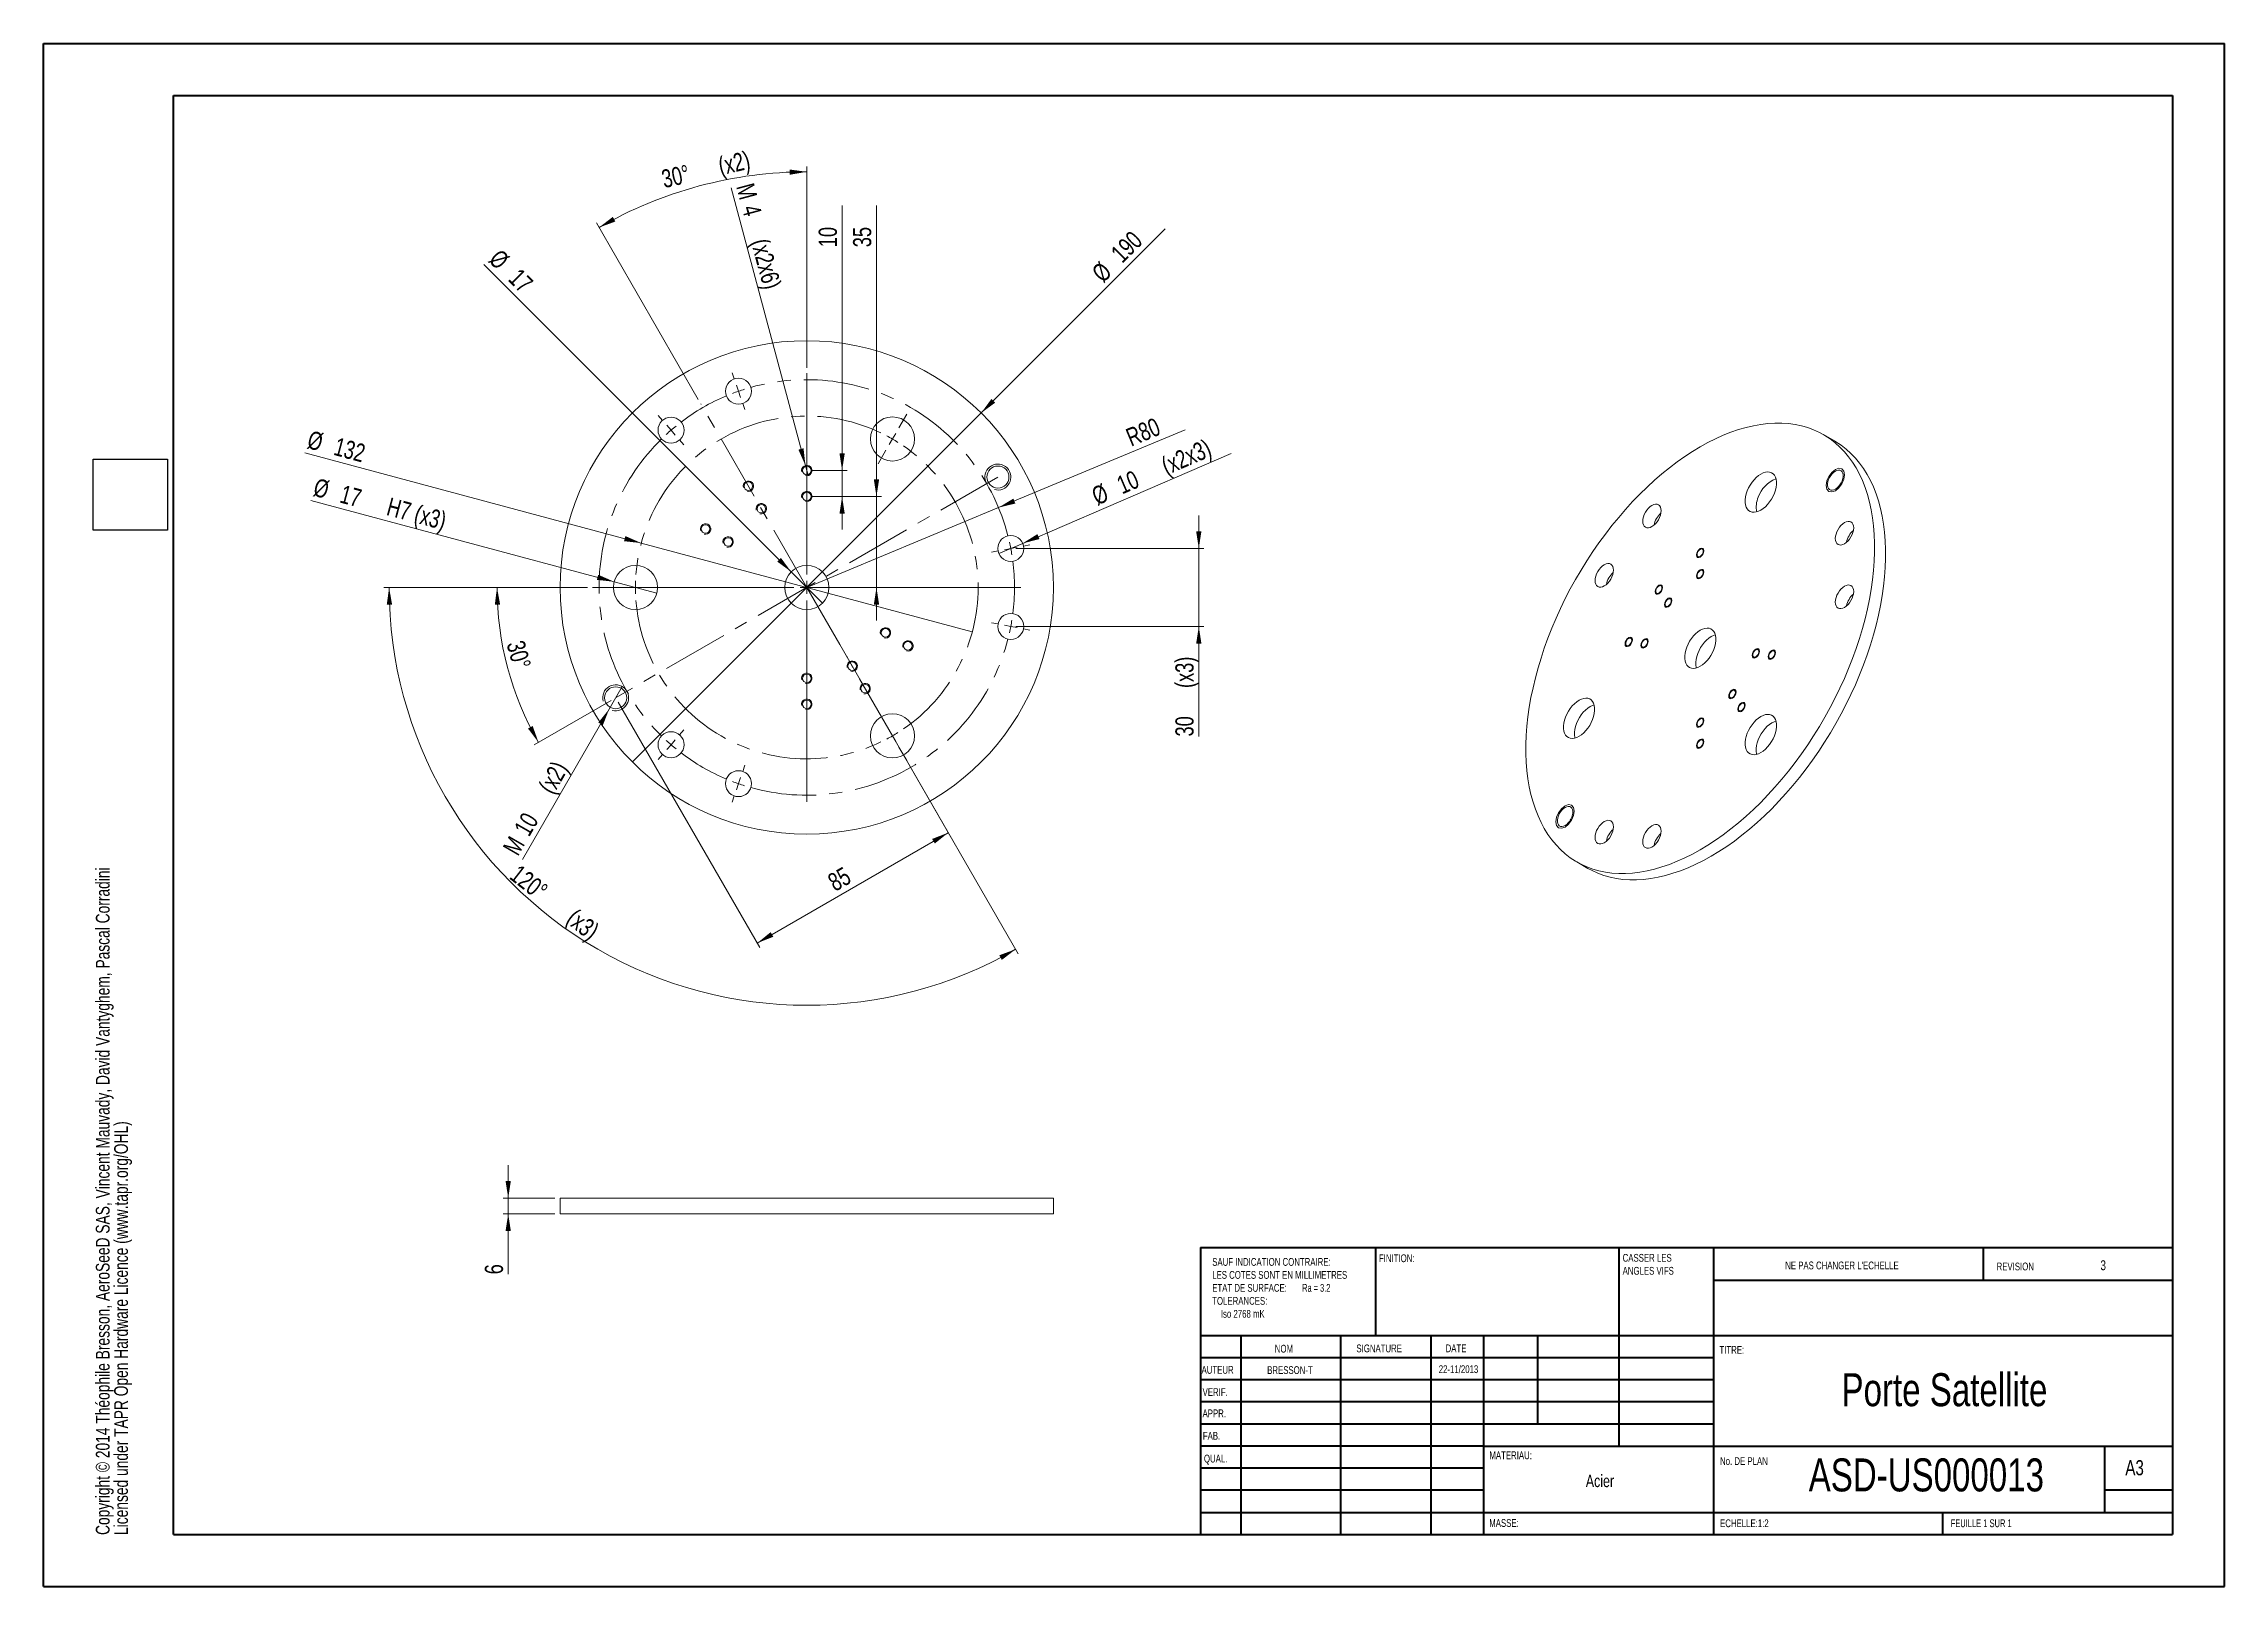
# Model space of a CAD drawing. Header units: millimetres. Extents: x 0 to 420, y 0 to 297.
import ezdxf

# ---------------------------------------------------------------- set-up
doc = ezdxf.new("R2010")
doc.units = ezdxf.units.MM
doc.linetypes.add('CENTERX2', pattern=[20.32, 12.7, -2.54, 2.54, -2.54])
doc.styles.add('SLDTEXTSTYLE0', font='TXT', dxfattribs={"width": 0.75})
doc.styles.add('SLDTEXTSTYLE1', font='TXT', dxfattribs={"width": 0.7})
doc.styles.add('SLDTEXTSTYLE2', font='TXT', dxfattribs={"width": 0.6875})
doc.dimstyles.new('SLDDIMSTYLE0', dxfattribs={"dimtxt": 3.5, "dimasz": 3.302, "dimexe": 0, "dimexo": 0.0625, "dimgap": 0.875, "dimtad": 1, "dimdec": 4, "dimlfac": 2, "dimzin": 12, "dimdsep": 46, "dimtxsty": 'SLDTEXTSTYLE0', "dimsah": 1, "dimcen": 0.09, "dimazin": 3, "dimtfac": 1, "dimtofl": 0, "dimtmove": 0, "dimatfit": 3, "dimfxl": 1, "dimfrac": 2, "dimtolj": 1, "dimtzin": 12, "dimarcsym": 0})
doc.dimstyles.new('SLDDIMSTYLE1', dxfattribs={"dimtxt": 3.5, "dimasz": 3.302, "dimexe": 0, "dimexo": 0.0625, "dimgap": 0.875, "dimtad": 1, "dimdec": 4, "dimlfac": 2, "dimzin": 12, "dimdsep": 46, "dimtxsty": 'SLDTEXTSTYLE0', "dimsah": 1, "dimcen": 0.09, "dimazin": 3, "dimtfac": 1, "dimtofl": 0, "dimtmove": 0, "dimatfit": 3, "dimfxl": 1, "dimfrac": 2, "dimtolj": 1, "dimtzin": 12, "dimarcsym": 0})
doc.dimstyles.new('SLDDIMSTYLE2', dxfattribs={"dimtxt": 3.5, "dimasz": 3.302, "dimexe": 0, "dimexo": 0.0625, "dimgap": 0.875, "dimtad": 1, "dimlfac": 2, "dimrnd": 1e-09, "dimzin": 12, "dimdsep": 46, "dimtxsty": 'SLDTEXTSTYLE0', "dimsah": 1, "dimcen": 0.09, "dimadec": 0, "dimazin": 3, "dimtfac": 1, "dimtmove": 0, "dimatfit": 0, "dimfxl": 1, "dimfrac": 2, "dimtolj": 1, "dimtzin": 12, "dimarcsym": 0})
doc.dimstyles.new('SLDDIMSTYLE3', dxfattribs={"dimtxt": 3.5, "dimasz": 3.302, "dimexe": 0, "dimexo": 0.0625, "dimgap": 0.875, "dimtad": 1, "dimlfac": 2, "dimrnd": 1e-09, "dimzin": 12, "dimdsep": 46, "dimtxsty": 'SLDTEXTSTYLE0', "dimblk1": 'NONE', "dimsah": 1, "dimcen": 0, "dimadec": 0, "dimazin": 3, "dimtfac": 1, "dimtmove": 0, "dimatfit": 3, "dimldrblk": 'NONE', "dimfxl": 1, "dimfrac": 2, "dimtolj": 1, "dimtzin": 12, "dimarcsym": 0})
doc.dimstyles.new('SLDDIMSTYLE4', dxfattribs={"dimtxt": 3.5, "dimasz": 3.302, "dimexe": 0, "dimexo": 0.0625, "dimgap": 0.875, "dimtad": 1, "dimlfac": 2, "dimrnd": 1e-09, "dimzin": 12, "dimdsep": 46, "dimtxsty": 'SLDTEXTSTYLE0', "dimblk1": 'NONE', "dimsah": 1, "dimcen": 0, "dimadec": 0, "dimazin": 3, "dimtfac": 1, "dimtmove": 0, "dimatfit": 3, "dimldrblk": 'NONE', "dimfxl": 1, "dimfrac": 2, "dimtolj": 1, "dimtzin": 12, "dimarcsym": 0})
doc.dimstyles.new('SLDDIMSTYLE5', dxfattribs={"dimtxt": 3.5, "dimasz": 3.302, "dimexe": 0, "dimexo": 0.0625, "dimgap": 0.875, "dimtad": 1, "dimlfac": 2, "dimrnd": 1e-09, "dimzin": 12, "dimdsep": 46, "dimtxsty": 'SLDTEXTSTYLE0', "dimblk1": 'NONE', "dimsah": 1, "dimcen": 0, "dimadec": 0, "dimazin": 3, "dimtfac": 1, "dimtmove": 0, "dimatfit": 3, "dimldrblk": 'NONE', "dimfxl": 1, "dimfrac": 2, "dimtolj": 1, "dimtzin": 12, "dimarcsym": 0})
doc.dimstyles.new('SLDDIMSTYLE6', dxfattribs={"dimtxt": 3.5, "dimasz": 3.302, "dimexe": 0, "dimexo": 0.0625, "dimgap": 0.875, "dimtad": 1, "dimlfac": 2, "dimrnd": 1e-09, "dimzin": 12, "dimdsep": 46, "dimtxsty": 'SLDTEXTSTYLE0', "dimblk1": 'NONE', "dimsah": 1, "dimcen": 0, "dimadec": 0, "dimazin": 3, "dimtfac": 1, "dimtmove": 0, "dimatfit": 3, "dimldrblk": 'NONE', "dimfxl": 1, "dimfrac": 2, "dimtolj": 1, "dimtzin": 12, "dimarcsym": 0})
doc.dimstyles.new('SLDDIMSTYLE7', dxfattribs={"dimtxt": 3.5, "dimasz": 3.302, "dimexe": 0, "dimexo": 0.0625, "dimgap": 0.875, "dimtad": 1, "dimlfac": 2, "dimrnd": 1e-09, "dimzin": 12, "dimdsep": 46, "dimtxsty": 'SLDTEXTSTYLE0', "dimsah": 1, "dimcen": 0, "dimadec": 0, "dimazin": 3, "dimtfac": 1, "dimtofl": 0, "dimtmove": 0, "dimatfit": 3, "dimfxl": 1, "dimfrac": 2, "dimtolj": 1, "dimtzin": 12, "dimarcsym": 0})
doc.dimstyles.new('SLDDIMSTYLE8', dxfattribs={"dimtxt": 3.5, "dimasz": 3.302, "dimexe": 0, "dimexo": 0.0625, "dimgap": 0.875, "dimtad": 1, "dimlfac": 2, "dimrnd": 1e-09, "dimzin": 12, "dimdsep": 46, "dimtxsty": 'SLDTEXTSTYLE0', "dimblk1": 'NONE', "dimsah": 1, "dimcen": 0, "dimadec": 0, "dimazin": 3, "dimtfac": 1, "dimtmove": 0, "dimatfit": 3, "dimldrblk": 'NONE', "dimfxl": 1, "dimfrac": 2, "dimtolj": 1, "dimtzin": 12, "dimarcsym": 0})
doc.dimstyles.new('SLDDIMSTYLE9', dxfattribs={"dimtxt": 3.5, "dimasz": 3.302, "dimexe": 0, "dimexo": 0.0625, "dimgap": 0.875, "dimtad": 1, "dimlfac": 2, "dimrnd": 1e-09, "dimzin": 12, "dimdsep": 46, "dimtxsty": 'SLDTEXTSTYLE0', "dimsah": 1, "dimcen": 0.09, "dimadec": 0, "dimazin": 3, "dimtfac": 1, "dimtofl": 0, "dimtmove": 0, "dimatfit": 3, "dimfxl": 1, "dimfrac": 2, "dimtolj": 1, "dimtzin": 12, "dimarcsym": 0})
picture_1 = doc.add_image_def('image1.bmp', size_in_pixel=(400, 420))

msp = doc.modelspace()

# ---------------------------------------------------------------- texts
at = {"color": 7, "linetype": 'Continuous', "lineweight": 0}
for s, insert, char_height, attachment_point, style in [('FINITION:', (257.250136, 64.134052), 1.5, 1, 'SLDTEXTSTYLE0'), ('3', (396.742069, 62.990095), 1.905, 2, 'SLDTEXTSTYLE0'), ("NE PAS CHANGER L'ECHELLE", (335.493484, 62.747774), 1.5, 1, 'SLDTEXTSTYLE0'), ('REVISION', (376.206425, 62.549689), 1.5, 1, 'SLDTEXTSTYLE0'), ('NOM', (237.201083, 46.716263), 1.5, 1, 'SLDTEXTSTYLE0'), ('SIGNATURE', (252.912431, 46.776537), 1.5, 1, 'SLDTEXTSTYLE0'), ('DATE', (270.093546, 46.79096), 1.5, 1, 'SLDTEXTSTYLE0'), ('TITRE:', (322.835031, 46.493115), 1.5, 1, 'SLDTEXTSTYLE0'), ('AUTEUR', (223.090993, 42.644495), 1.5, 1, 'SLDTEXTSTYLE0'), ('BRESSON-T', (240.113526, 42.598146), 1.4986, 2, 'SLDTEXTSTYLE0'), ('22-11/2013', (272.576272, 42.77388), 1.4986, 2, 'SLDTEXTSTYLE0'), ('VERIF.', (223.289312, 38.369188), 1.5, 1, 'SLDTEXTSTYLE0'), ('Porte Satellite', (366.16976, 41.24968), 6.35, 2, 'SLDTEXTSTYLE0'), ('APPR.', (223.280566, 34.279076), 1.5, 1, 'SLDTEXTSTYLE0'), ('FAB.', (223.33403, 29.948485), 1.5, 1, 'SLDTEXTSTYLE0'), ('QUAL.', (223.547886, 25.56443), 1.5, 1, 'SLDTEXTSTYLE0'), ('MATERIAU:', (278.524706, 26.200837), 1.5, 1, 'SLDTEXTSTYLE0'), ('Acier', (299.817781, 21.700346), 2.38125, 2, 'SLDTEXTSTYLE0'), ('No. DE PLAN', (322.95281, 25.083418), 1.5, 1, 'SLDTEXTSTYLE0'), ('ASD-US000013', (362.67838, 24.846519), 6.35, 2, 'SLDTEXTSTYLE0'), ('A3', (400.999828, 24.515225), 2.9104167, 1, 'SLDTEXTSTYLE0'), ('MASSE:', (278.496655, 13.164092), 1.4986, 1, 'SLDTEXTSTYLE0'), ('ECHELLE:1:2', (322.95281, 13.114868), 1.5, 1, 'SLDTEXTSTYLE0'), ('FEUILLE 1 SUR 1', (367.357138, 13.114868), 1.5, 1, 'SLDTEXTSTYLE1')]:
    msp.add_mtext(s, dxfattribs=dict(at, insert=insert, char_height=char_height, attachment_point=attachment_point, style=style))

# ---------------------------------------------------------------- blocks, each defined once
blk = doc.blocks.new('SW_NOTE_0')
at = {"color": 0, "linetype": 'Continuous', "lineweight": 0, "char_height": 2.6458, "attachment_point": 1, "rotation": 90, "style": 'SLDTEXTSTYLE0'}
for s, insert in [('Copyright © 2014 Théophile Bresson, AeroSeeD SAS, Vincent Mauvady, David Vantyghem, Pascal Corradini', (-3.41, 0)), ('Licensed under TAPR Open Hardware Licence (www.tapr.org/OHL)', (0.12, 0))]:
    blk.add_mtext(s, dxfattribs=dict(at, insert=insert))
blk = doc.blocks.new('SW_NOTE_1')
at = {"color": 0, "linetype": 'Continuous', "lineweight": 0, "char_height": 1.5, "attachment_point": 1, "style": 'SLDTEXTSTYLE0'}
for s, insert in [('CASSER LES', (0, 1.93)), ('ANGLES VIFS', (0, -0.57))]:
    blk.add_mtext(s, dxfattribs=dict(at, insert=insert))
blk = doc.blocks.new('SW_NOTE_2')
at = {"color": 0, "linetype": 'Continuous', "lineweight": 0, "char_height": 1.5, "attachment_point": 1}
for s, insert, style in [('SAUF INDICATION CONTRAIRE:', (0, 1.93), 'SLDTEXTSTYLE0'), ('LES COTES SONT EN MILLIMETRES', (0, -0.57), 'SLDTEXTSTYLE0'), ('ETAT DE SURFACE:', (0, -3.07), 'SLDTEXTSTYLE0'), ('Ra = 3.2', (17.33, -3.07), 'SLDTEXTSTYLE2'), ('TOLERANCES:', (0, -5.57), 'SLDTEXTSTYLE0'), ('Iso 2768 mK', (1.66, -8.07), 'SLDTEXTSTYLE0')]:
    blk.add_mtext(s, dxfattribs=dict(at, insert=insert, style=style))
blk = doc.blocks.new('*D4')
at = {"color": 7, "linetype": 'Continuous', "lineweight": 0}
for p, q in [((104.81, 192.52), (65.62, 192.52)), ((164.06, 163.08), (187.78, 121.99))]:
    blk.add_line(p, q, dxfattribs=at)
blk.add_arc((147.06, 192.52), 80.44, 180, 300, dxfattribs=at)
for points in [[(66.62, 192.52), (66.17, 189.21), (67.19, 189.23)], [(187.28, 122.86), (184.14, 121.71), (184.63, 120.82)]]:
    blk.add_solid(points, dxfattribs=at)
at = {"color": 7, "linetype": 'Continuous', "lineweight": 0, "char_height": 3.5, "attachment_point": 1, "rotation": 322.1285, "style": 'SLDTEXTSTYLE0'}
for s, insert in [('120°', (91.75, 139.35, 0.05)), ('(x3)', (102.63, 130.89, 0.05))]:
    blk.add_mtext(s, dxfattribs=dict(at, insert=insert))
blk = doc.blocks.new('*D5')
at = {"color": 7, "linetype": 'Continuous', "lineweight": 0}
for p, q in [((147.06, 234.77), (147.06, 273.54)), ((126.17, 228.71), (106.55, 262.69))]:
    blk.add_line(p, q, dxfattribs=at)
blk.add_arc((147.06, 192.52), 80.02, 90, 120, dxfattribs=at)
for points in [[(147.06, 272.54), (143.75, 272.98), (143.77, 271.97)], [(107.05, 261.82), (110.19, 262.97), (109.7, 263.86)]]:
    blk.add_solid(points, dxfattribs=at)
at = {"color": 7, "linetype": 'Continuous', "lineweight": 0, "char_height": 3.5, "attachment_point": 1, "rotation": 12.8234, "style": 'SLDTEXTSTYLE0'}
for s, insert in [('30°', (118.82, 272.79, 0.05)), ('(x2)', (129.73, 275.27, 0.05))]:
    blk.add_mtext(s, dxfattribs=dict(at, insert=insert))
blk = doc.blocks.new('*D6')
at = {"color": 7, "linetype": 'Continuous', "lineweight": 0}
for p, q in [((104.81, 192.52), (86.4, 192.52)), ((109.38, 170.77), (94.53, 162.2))]:
    blk.add_line(p, q, dxfattribs=at)
blk.add_arc((147.06, 192.52), 59.66, 180, 210, dxfattribs=at)
for points in [[(87.4, 192.52), (86.98, 189.21), (88, 189.24)], [(95.39, 162.7), (94.27, 165.84), (93.37, 165.36)]]:
    blk.add_solid(points, dxfattribs=at)
at = {"color": 7, "linetype": 'Continuous', "lineweight": 0, "insert": (92.59, 182.59, 0.05), "char_height": 3.5, "attachment_point": 1, "rotation": 285.4529, "style": 'SLDTEXTSTYLE0'}
blk.add_mtext('30°', dxfattribs=at)
blk = doc.blocks.new('*D7')
at = {"color": 7, "linetype": 'Continuous', "lineweight": 0}
for p, q in [((222.56, 200.02), (222.56, 206.37)), ((187.35, 200.02), (223.56, 200.02)), ((222.56, 200.02), (222.56, 185.02)), ((187.35, 185.02), (223.56, 185.02)), ((222.56, 185.02), (222.56, 163.83))]:
    blk.add_line(p, q, dxfattribs=at)
for points in [[(222.56, 200.02), (223.06, 203.33), (222.05, 203.33)], [(222.56, 185.02), (222.05, 181.72), (223.06, 181.72)]]:
    blk.add_solid(points, dxfattribs=at)
at = {"color": 7, "linetype": 'Continuous', "lineweight": 0, "char_height": 3.5, "attachment_point": 1, "rotation": 90, "style": 'SLDTEXTSTYLE0'}
for s, insert in [('(x3)', (218.05, 173.16, -1.45)), ('30', (218.05, 163.83, -1.45))]:
    blk.add_mtext(s, dxfattribs=dict(at, insert=insert))
blk = doc.blocks.new('*D9')
at = {"color": 7, "linetype": 'Continuous', "lineweight": 0}
for q in [(228.79, 218.31), (184.05, 199.04)]:
    blk.add_line((188.64, 201.01), q, dxfattribs=at)
blk.add_solid([(188.64, 201.01), (191.88, 201.85), (191.47, 202.79)], dxfattribs=at)
at = {"color": 7, "linetype": 'Continuous', "lineweight": 0, "char_height": 3.5, "attachment_point": 1, "rotation": 23.3134, "style": 'SLDTEXTSTYLE0'}
for s, insert in [('(x2x3)', (214.98, 217.32, -1.45)), ('10', (206.41, 213.63, -1.45)), ('%%c', (201.59, 211.49, -1.45))]:
    blk.add_mtext(s, dxfattribs=dict(at, insert=insert))
blk = doc.blocks.new('_NONE')
blk = doc.blocks.new('*D10')
at = {"color": 7, "linetype": 'Continuous', "lineweight": 0}
for q in [(50.37, 218.43), (178.93, 183.98)]:
    blk.add_line((115.18, 201.07), q, dxfattribs=at)
blk.add_solid([(115.18, 201.07), (112.12, 202.41), (111.86, 201.43)], dxfattribs=at)
at = {"color": 7, "linetype": 'Continuous', "lineweight": 0, "char_height": 3.5, "attachment_point": 1, "rotation": 345, "style": 'SLDTEXTSTYLE0'}
for s, insert in [('%%c', (51.54, 222.79, -1.45)), ('132', (56.65, 221.47, -1.45))]:
    blk.add_mtext(s, dxfattribs=dict(at, insert=insert))
blk = doc.blocks.new('*D11')
at = {"color": 7, "linetype": 'Continuous', "lineweight": 0}
for q in [(51.54, 209.28), (118.16, 191.42)]:
    blk.add_line((109.95, 193.62), q, dxfattribs=at)
blk.add_solid([(109.95, 193.62), (106.89, 194.97), (106.63, 193.99)], dxfattribs=at)
at = {"color": 7, "linetype": 'Continuous', "lineweight": 0, "char_height": 3.5, "attachment_point": 1, "rotation": 345, "style": 'SLDTEXTSTYLE0'}
for s, insert in [('%%c', (52.71, 213.63, -1.45)), ('17', (57.82, 212.31, -1.45)), ('H7 (x3)', (66.83, 209.9, -1.45))]:
    blk.add_mtext(s, dxfattribs=dict(at, insert=insert))
blk = doc.blocks.new('*D12')
at = {"color": 7, "linetype": 'Continuous', "lineweight": 0}
for q in [(84.89, 254.69), (150.06, 189.52)]:
    blk.add_line((144.05, 195.53), q, dxfattribs=at)
blk.add_solid([(144.05, 195.53), (142.08, 198.22), (141.36, 197.51)], dxfattribs=at)
at = {"color": 7, "linetype": 'Continuous', "lineweight": 0, "char_height": 3.5, "attachment_point": 1, "rotation": 315, "style": 'SLDTEXTSTYLE0'}
for s, insert in [('%%c', (88.08, 257.88, -1.45)), ('17', (91.85, 254.19, -1.45))]:
    blk.add_mtext(s, dxfattribs=dict(at, insert=insert))
blk = doc.blocks.new('*D13')
at = {"color": 7, "linetype": 'Continuous', "lineweight": 0}
for q in [(216.07, 261.54), (113.47, 158.94)]:
    blk.add_line((180.64, 226.11), q, dxfattribs=at)
blk.add_solid([(180.64, 226.11), (183.34, 228.09), (182.62, 228.81)], dxfattribs=at)
at = {"color": 7, "linetype": 'Continuous', "lineweight": 0, "char_height": 3.5, "attachment_point": 1, "rotation": 45, "style": 'SLDTEXTSTYLE0'}
for s, insert in [('190', (205.35, 257.27, -1.45)), ('%%c', (201.66, 253.5, -1.45))]:
    blk.add_mtext(s, dxfattribs=dict(at, insert=insert))
blk = doc.blocks.new('*D14')
at = {"color": 7, "linetype": 'Continuous', "lineweight": 0}
for q in [(219.93, 222.84), (147.06, 192.52)]:
    blk.add_line((183.99, 207.89), q, dxfattribs=at)
blk.add_solid([(183.99, 207.89), (187.23, 208.69), (186.84, 209.63)], dxfattribs=at)
at = {"color": 7, "linetype": 'Continuous', "lineweight": 0, "insert": (208.18, 222.84, -1.45), "char_height": 3.5, "attachment_point": 1, "rotation": 22.5887, "style": 'SLDTEXTSTYLE0'}
blk.add_mtext('R80', dxfattribs=at)
blk = doc.blocks.new('*D15')
at = {"color": 7, "linetype": 'Continuous', "lineweight": 0}
for q in [(132.47, 269.47), (147.32, 214.06)]:
    blk.add_line((146.8, 215.99), q, dxfattribs=at)
blk.add_solid([(146.8, 215.99), (146.43, 219.31), (145.45, 219.05)], dxfattribs=at)
at = {"color": 7, "linetype": 'Continuous', "lineweight": 0, "char_height": 3.5, "attachment_point": 1, "rotation": 285, "style": 'SLDTEXTSTYLE0'}
for s, insert in [('M', (136.82, 270.63, -1.45)), ('4', (137.93, 266.49, -1.45)), ('(x2x6)', (139.68, 259.98, -1.45))]:
    blk.add_mtext(s, dxfattribs=dict(at, insert=insert))
blk = doc.blocks.new('*D16')
at = {"color": 7, "linetype": 'Continuous', "lineweight": 0}
for p, q in [((153.86, 215.02), (153.86, 266.03)), ((148.06, 215.02), (154.86, 215.02)), ((153.86, 215.02), (153.86, 210.02)), ((148.06, 210.02), (154.86, 210.02)), ((153.86, 210.02), (153.86, 203.67))]:
    blk.add_line(p, q, dxfattribs=at)
for points in [[(153.86, 215.02), (154.37, 218.33), (153.36, 218.33)], [(153.86, 210.02), (153.36, 206.72), (154.37, 206.72)]]:
    blk.add_solid(points, dxfattribs=at)
at = {"color": 7, "linetype": 'Continuous', "lineweight": 0, "insert": (149.35, 258.02, -1.45), "char_height": 3.5, "attachment_point": 1, "rotation": 90, "style": 'SLDTEXTSTYLE0'}
blk.add_mtext('10', dxfattribs=at)
blk = doc.blocks.new('*D17')
at = {"color": 7, "linetype": 'Continuous', "lineweight": 0}
for p, q in [((160.48, 210.02), (160.48, 266.03)), ((148.06, 210.02), (161.48, 210.02)), ((160.48, 210.02), (160.48, 192.52)), ((148.06, 192.52), (161.48, 192.52)), ((160.48, 192.52), (160.48, 186.17))]:
    blk.add_line(p, q, dxfattribs=at)
for points in [[(160.48, 210.02), (160.99, 213.33), (159.97, 213.33)], [(160.48, 192.52), (159.97, 189.22), (160.99, 189.22)]]:
    blk.add_solid(points, dxfattribs=at)
at = {"color": 7, "linetype": 'Continuous', "lineweight": 0, "insert": (155.97, 258.02, -1.45), "char_height": 3.5, "attachment_point": 1, "rotation": 90, "style": 'SLDTEXTSTYLE0'}
blk.add_mtext('35', dxfattribs=at)
blk = doc.blocks.new('*D18')
at = {"color": 7, "linetype": 'Continuous', "lineweight": 0}
for q in [(111.5, 173.44), (92.28, 140.16)]:
    blk.add_line((109, 169.11), q, dxfattribs=at)
blk.add_solid([(109, 169.11), (106.91, 166.5), (107.79, 166)], dxfattribs=at)
at = {"color": 7, "linetype": 'Continuous', "lineweight": 0, "char_height": 3.5, "attachment_point": 1, "rotation": 60, "style": 'SLDTEXTSTYLE0'}
for s, insert in [('(x2)', (95.2, 154.19, -1.45)), ('10', (90.53, 146.12, -1.45)), ('M', (88.39, 142.4, -1.45))]:
    blk.add_mtext(s, dxfattribs=dict(at, insert=insert))
blk = doc.blocks.new('*D19')
at = {"color": 7, "linetype": 'Continuous', "lineweight": 0}
for p, q in [((147.56, 191.66), (174.81, 144.45)), ((110.75, 170.41), (138.01, 123.2)), ((174.31, 145.31), (137.51, 124.06))]:
    blk.add_line(p, q, dxfattribs=at)
for points in [[(174.31, 145.31), (171.2, 144.1), (171.71, 143.22)], [(137.51, 124.06), (140.62, 125.28), (140.11, 126.16)]]:
    blk.add_solid(points, dxfattribs=at)
at = {"color": 7, "linetype": 'Continuous', "lineweight": 0, "insert": (150.76, 136.93, -1.45), "char_height": 3.5, "attachment_point": 1, "rotation": 30, "style": 'SLDTEXTSTYLE0'}
blk.add_mtext('85', dxfattribs=at)
blk = doc.blocks.new('SW_CENTERMARKSYMBOL_0')
at = {"color": 0, "linetype": 'Continuous', "lineweight": 0}
for p, q in [((12.17, 9.86), (11.76, 11.04)), ((12.99, 7.5), (12.58, 8.68)), ((26.14, -27.78), (26.14, 10.97)), ((12.99, 7.5), (13.4, 6.32)), ((13.81, 5.14), (14.22, 3.96)), ((-1.63, 1.89), (-2.45, 2.84)), ((0, 0), (-0.82, 0.95)), ((0, 0), (0.82, -0.95)), ((43.89, 0.47), (45.39, 3.07)), ((1.63, -1.89), (2.45, -2.84)), ((41.39, -3.86), (39.89, -6.46)), ((42.64, -1.7), (42.02, -2.78)), ((42.64, -1.7), (43.27, -0.62)), ((62.98, -23.25), (61.75, -23.48)), ((65.43, -22.78), (64.2, -23.01)), ((65.43, -22.78), (66.66, -22.54)), ((67.89, -22.31), (69.11, -22.07)), ((26.14, -30.28), (26.14, -29.03)), ((23.64, -30.28), (-15.11, -30.28)), ((-9.36, -30.28), (-12.36, -30.28)), ((-6.86, -30.28), (-8.11, -30.28)), ((-6.86, -30.28), (-5.61, -30.28)), ((-4.36, -30.28), (-1.36, -30.28)), ((26.14, -30.28), (24.89, -30.28)), ((26.14, -30.28), (26.14, -31.53)), ((26.14, -30.28), (27.39, -30.28)), ((26.14, -32.78), (26.14, -71.53)), ((28.64, -30.28), (67.39, -30.28)), ((62.98, -37.31), (61.75, -37.07)), ((65.43, -37.78), (64.2, -37.54)), ((65.43, -37.78), (66.66, -38.01)), ((67.89, -38.25), (69.11, -38.48)), ((41.39, -56.69), (39.89, -54.09)), ((1.63, -58.66), (2.45, -57.71)), ((42.64, -58.86), (42.02, -57.77)), ((-1.63, -62.45), (-2.45, -63.39)), ((0, -60.55), (-0.82, -61.5)), ((0, -60.55), (0.82, -59.61)), ((42.64, -58.86), (43.27, -59.94)), ((43.89, -61.02), (45.39, -63.62)), ((12.99, -68.05), (13.4, -66.87)), ((13.81, -65.69), (14.22, -64.51)), ((12.17, -70.41), (11.76, -71.59)), ((12.99, -68.05), (12.58, -69.23))]:
    blk.add_line(p, q, dxfattribs=at)
at = {"color": 0, "linetype": 'CENTERX2', "lineweight": 0}
for radius, start, end in [(40, 14.3879, 105.6121), (40, 112.7741, 127.2259), (33, 64.3406, 175.6594), (40, 134.3879, 225.6121), (33, 304.3406, 55.6594), (40, 352.7741, 7.2259), (33, 184.3406, 295.6594), (40, 254.3879, 345.6121), (40, 232.7741, 247.2259)]:
    blk.add_arc((26.14, -30.28), radius, start, end, dxfattribs=at)
at = {"color": 0, "linetype": 'Continuous', "lineweight": 0}
for radius, start, end in [(40, 109.1931, 110.9836), (40, 107.4026, 109.1931), (40, 130.8069, 132.5974), (40, 129.0164, 130.8069), (33, 60, 62.1703), (33, 57.8297, 60), (40, 10.8069, 12.5974), (40, 9.0164, 10.8069), (33, 177.8297, 180), (33, 180, 182.1703), (40, 347.4026, 349.1931), (40, 349.1931, 350.9836), (33, 300, 302.1703), (40, 227.4026, 229.1931), (40, 229.1931, 230.9836), (33, 297.8297, 300), (40, 249.0164, 250.8069), (40, 250.8069, 252.5974)]:
    blk.add_arc((26.14, -30.28), radius, start, end, dxfattribs=at)
blk = doc.blocks.new('*D21')
at = {"color": 7, "linetype": 'Continuous', "lineweight": 0}
for p, q in [((89.56, 74.94), (89.56, 81.29)), ((98.56, 74.94), (88.56, 74.94)), ((98.56, 71.94), (88.56, 71.94)), ((89.56, 74.94), (89.56, 71.94)), ((89.56, 71.94), (89.56, 60.29))]:
    blk.add_line(p, q, dxfattribs=at)
for points in [[(89.56, 74.94), (90.06, 78.24), (89.05, 78.24)], [(89.56, 71.94), (89.05, 68.64), (90.06, 68.64)]]:
    blk.add_solid(points, dxfattribs=at)
at = {"color": 7, "linetype": 'Continuous', "lineweight": 0, "insert": (85.05, 60.29, 0.05), "char_height": 3.5, "attachment_point": 1, "rotation": 90, "style": 'SLDTEXTSTYLE0'}
blk.add_mtext('6', dxfattribs=at)

# ---------------------------------------------------------------- dimensions: what is measured, and where the dimension line sits
at = {"color": 7, "linetype": 'Continuous', "lineweight": 0}
for base, line1, line2, text, picture, middle in [((126.347059, 269.814545), ((147.05687, 233.774477), (147.05687, 151.274477)), ((147.05687, 192.524477), (126.667463, 227.839967)), '<> (x2)', '*D5', (129.297448, 270.545332)), ((106.835943, 122.859787), ((105.80687, 192.524477), (188.30687, 192.524477)), ((163.55687, 163.945639), (147.05687, 192.524477)), '<> (x3)', '*D4', (97.674262, 129.024477))]:
    dim = msp.add_angular_dim_2l(base=base, line1=line1, line2=line2, text=text, dimstyle='SLDDIMSTYLE0', dxfattribs=at)
    dim.commit()
    dim.dimension.update_dxf_attribs({"geometry": picture, "text_midpoint": middle, "dimtype": 162})
for p1, p2, text, picture, middle in [((147.315689, 214.058551), (146.798051, 215.990403), 'M<> (x2x6)', '*D15', (135.565953, 257.909213)), ((111.500791, 173.43954), (109.000791, 169.109413), 'M<> (x2)', '*D18', (97.674272, 149.4913))]:
    dim = msp.add_diameter_dim_2p(p1=p1, p2=p2, text=text, dimstyle='SLDDIMSTYLE8', override={"dimpost": '<>'}, dxfattribs=at)
    dim.commit()
    dim.dimension.update_dxf_attribs({"geometry": picture, "text_midpoint": middle, "dimtype": 163})
for base, p1, p2, angle, dimstyle, picture, middle in [((153.863282, 210.024477), (147.05687, 215.024477), (147.05687, 210.024477), 90, 'SLDDIMSTYLE2', '*D16', (153.863282, 262.024477)), ((160.477989, 192.524477), (147.05687, 210.024477), (147.05687, 192.524477), 90, 'SLDDIMSTYLE2', '*D17', (160.477989, 262.024477)), ((137.507279, 124.064855), (147.05687, 192.524477), (110.250791, 171.274477), 30, 'SLDDIMSTYLE9', '*D19', (156.489901, 135.024477)), ((89.55687, 71.940657), (99.55687, 74.940657), (99.55687, 71.940657), 90, 'SLDDIMSTYLE2', '*D21', (89.55687, 63.004546))]:
    dim = msp.add_linear_dim(base=base, p1=p1, p2=p2, angle=angle, dimstyle=dimstyle, dxfattribs=at)
    dim.commit()
    dim.dimension.update_dxf_attribs({"geometry": picture, "text_midpoint": middle, "dimtype": 160})
for p1, p2, dimstyle, picture, middle in [((113.469298, 158.936905), (180.644443, 226.112049), 'SLDDIMSTYLE6', '*D13', (210.490222, 255.957829)), ((150.062074, 189.519273), (144.051667, 195.529681), 'SLDDIMSTYLE6', '*D12', (89.55688, 250.024487)), ((178.932423, 183.983449), (115.181318, 201.065505), 'SLDDIMSTYLE4', '*D10', (57.996858, 216.388048))]:
    dim = msp.add_diameter_dim_2p(p1=p1, p2=p2, dimstyle=dimstyle, dxfattribs=at)
    dim.commit()
    dim.dimension.update_dxf_attribs({"geometry": picture, "text_midpoint": middle, "dimtype": 163})
dim = msp.add_radius_dim(center=(147.05687, 192.524477), mpoint=(183.988306, 207.889017), dimstyle='SLDDIMSTYLE7', dxfattribs=at)
dim.commit()
dim.dimension.update_dxf_attribs({"geometry": '*D14', "text_midpoint": (214.972239, 220.779232), "dimtype": 164})
for p1, p2, text, dimstyle, picture, middle in [((184.051571, 199.035074), (188.643338, 201.01388), '<> (x2x3)', 'SLDDIMSTYLE3', '*D9', (216.188736, 212.884474)), ((118.162055, 191.424496), (109.951686, 193.624458), '<>H7 (x3)', 'SLDDIMSTYLE5', '*D11', (65.917143, 205.423491))]:
    dim = msp.add_diameter_dim_2p(p1=p1, p2=p2, text=text, dimstyle=dimstyle, dxfattribs=at)
    dim.commit()
    dim.dimension.update_dxf_attribs({"geometry": picture, "text_midpoint": middle, "dimtype": 163})
dim = msp.add_angular_dim_2l(base=(89.43301, 177.08421), line1=((105.80687, 192.524477), (188.30687, 192.524477)), line2=((110.250791, 171.274477), (183.86295, 213.774477)), dimstyle='SLDDIMSTYLE1', dxfattribs=at)
dim.commit()
dim.dimension.update_dxf_attribs({"geometry": '*D6', "text_midpoint": (89.55687, 176.62916), "dimtype": 162})
dim = msp.add_linear_dim(base=(222.55687, 185.024477), p1=(186.347455, 200.024477), p2=(186.347455, 185.024477), angle=90, text='<> (x3)', dimstyle='SLDDIMSTYLE2', dxfattribs=at)
dim.commit()
dim.dimension.update_dxf_attribs({"geometry": '*D7', "text_midpoint": (222.55687, 172.623309), "dimtype": 160})

# ---------------------------------------------------------------- linework, layer by layer
at = {"color": 7, "linetype": 'Continuous', "lineweight": 40}
for p, q in [((0.078844, 0.21478), (0.078844, 297.21478)), ((0.078844, 297.21478), (420.078844, 297.21478)), ((420.078844, 0.21478), (420.078844, 297.21478)), ((25.078844, 10.21478), (25.078844, 287.21478)), ((25.078844, 287.21478), (410.078844, 287.21478)), ((410.078844, 287.21478), (410.078844, 10.21478)), ((222.878844, 65.46478), (410.078844, 65.46478)), ((222.878844, 65.46478), (222.878844, 10.21478)), ((256.678844, 48.46478), (256.678844, 65.46478)), ((303.478844, 65.46478), (303.478844, 27.21478)), ((321.678844, 65.46478), (321.678844, 10.21478)), ((373.678844, 59.08978), (373.678844, 65.46478)), ((410.078844, 59.08978), (321.678844, 59.08978)), ((410.078844, 48.46478), (222.878844, 48.46478)), ((230.678844, 48.46478), (230.678844, 10.21478)), ((249.869796, 48.46478), (249.869796, 10.21478)), ((267.27777, 48.46478), (267.27777, 10.21478)), ((277.478844, 10.21478), (277.478844, 48.46478)), ((287.878844, 31.46478), (287.878844, 48.46478)), ((321.678844, 44.21478), (222.878844, 44.21478)), ((321.678844, 39.96478), (222.878844, 39.96478)), ((321.678844, 35.71478), (222.878844, 35.71478)), ((321.678844, 31.46478), (222.878844, 31.46478)), ((277.478844, 27.21478), (222.878844, 27.21478)), ((277.478844, 27.21478), (410.078844, 27.21478)), ((397.078844, 14.46478), (397.078844, 27.21478)), ((277.478844, 22.964708), (222.878844, 22.964708)), ((277.478844, 18.71478), (222.878844, 18.71478)), ((410.078844, 18.71478), (397.078844, 18.71478)), ((222.878844, 14.46478), (410.078844, 14.46478)), ((365.878844, 10.21478), (365.878844, 14.46478)), ((25.078844, 10.21478), (410.078844, 10.21478)), ((0.078844, 0.21478), (420.078844, 0.21478))]:
    msp.add_line(p, q, dxfattribs=at)
at = {"color": 7, "linetype": 'CENTERX2', "lineweight": 0}
for p, q in [((147.05687, 192.524477), (126.667463, 227.839967)), ((183.86295, 213.774477), (110.250791, 171.274477)), ((147.05687, 192.524477), (163.55687, 163.945639))]:
    msp.add_line(p, q, dxfattribs=at)
at = {"color": 7, "linetype": 'Continuous', "lineweight": 15}
for p, q in [((345.002235, 220.719469), (342.880915, 221.944081)), ((295.384772, 139.669437), (297.506093, 138.444824)), ((99.556871, 74.940657), (99.556871, 71.940657)), ((194.55687, 74.940657), (99.556871, 74.940657)), ((194.55687, 71.940657), (99.556871, 71.940657)), ((194.55687, 71.940657), (194.55687, 74.940657))]:
    msp.add_line(p, q, dxfattribs=at)
at = {"color": 7, "linetype": 'Continuous', "lineweight": 15, "flags": 128}
for points in [[(319.132843, 142.021071), (320.618534, 142.916704), (322.101316, 143.88651), (323.578288, 144.928588), (325.046557, 146.040897), (326.503251, 147.221266), (327.945516, 148.467377), (329.370529, 149.776795), (330.775502, 151.146955), (332.157684, 152.575177), (333.514369, 154.058663), (334.842902, 155.59451), (336.140681, 157.179709), (337.405168, 158.811162), (338.633885, 160.485671), (339.824428, 162.199959), (340.974465, 163.950672), (342.081747, 165.73438), (343.144106, 167.547595), (344.15946, 169.386764), (345.125827, 171.248288), (346.041309, 173.128524), (346.904116, 175.023791), (347.712558, 176.930376), (348.465059, 178.844552), (349.160137, 180.762567), (349.796435, 182.680669), (350.372709, 184.595104), (350.887828, 186.502121), (351.340785, 188.39799), (351.730694, 190.278999), (352.056792, 192.141466), (352.31844, 193.981745), (352.515126, 195.796233), (352.646463, 197.581378), (352.712197, 199.333686), (352.712197, 201.049727), (352.646463, 202.726141), (352.515126, 204.359647), (352.31844, 205.947046), (352.056792, 207.485233), (351.730694, 208.971195), (351.340785, 210.402025), (350.887828, 211.774921), (350.372709, 213.087194), (349.796435, 214.336278), (349.160137, 215.519725), (348.465059, 216.63522), (347.712558, 217.680577), (346.904116, 218.653755), (346.041309, 219.552846), (345.125827, 220.376089), (344.15946, 221.12187), (343.144106, 221.788736), (342.081747, 222.375378), (340.974465, 222.880645), (339.824428, 223.303553), (338.633885, 223.64327), (337.405168, 223.899132), (336.140681, 224.07064), (334.842902, 224.157455), (333.514369, 224.15941), (332.157684, 224.076502), (330.775502, 223.90889), (329.370529, 223.656902), (327.945516, 223.321035), (326.503251, 222.901942), (325.046557, 222.400449), (323.578288, 221.817531), (322.101316, 221.154333), (320.618534, 220.412155), (319.132843, 219.592447), (317.647153, 218.696813), (316.16437, 217.727008), (314.687399, 216.684929), (313.21913, 215.57262), (311.762436, 214.392252), (310.320171, 213.14614), (308.895158, 211.836722), (307.490185, 210.466562), (306.108003, 209.038341), (304.751318, 207.554854), (303.422785, 206.019007), (302.125006, 204.433808), (300.860519, 202.802355), (299.631802, 201.127847), (298.441259, 199.413559), (297.291222, 197.662845), (296.18394, 195.879137), (295.121581, 194.065922), (294.106227, 192.226753), (293.13986, 190.365229), (292.224378, 188.484993), (291.361571, 186.589727), (290.553129, 184.683141), (289.800628, 182.768965), (289.10555, 180.85095), (288.469252, 178.932848), (287.892978, 177.018413), (287.377859, 175.111396), (286.924901, 173.215527), (286.534993, 171.334518), (286.208895, 169.472051), (285.947247, 167.631773), (285.750561, 165.817285), (285.619224, 164.032139), (285.55349, 162.279831), (285.55349, 160.56379), (285.619224, 158.887376), (285.750561, 157.25387), (285.947247, 155.666471), (286.208895, 154.128284), (286.534993, 152.642322), (286.924901, 151.211492), (287.377859, 149.838597), (287.892978, 148.526323), (288.469252, 147.277239), (289.10555, 146.093793), (289.800628, 144.978297), (290.553129, 143.93294), (291.361571, 142.959762), (292.224378, 142.060671), (293.13986, 141.237428), (294.106227, 140.491647), (295.121581, 139.824781), (296.18394, 139.23814), (297.291222, 138.732872), (298.441259, 138.309964), (299.631802, 137.970248), (300.860519, 137.714385), (302.125006, 137.542878), (303.422785, 137.456062), (304.751318, 137.454107), (306.108003, 137.537016), (307.490185, 137.704627), (308.895158, 137.956615), (310.320171, 138.292482), (311.762436, 138.711575), (313.21913, 139.213069), (314.687399, 139.795987), (316.16437, 140.459184), (317.647153, 141.201362), (319.132843, 142.021071)], [(321.254164, 140.796458), (322.739855, 141.692092), (324.222637, 142.661898), (325.699609, 143.703976), (327.167878, 144.816285), (328.624571, 145.996654), (330.066836, 147.242765), (331.491849, 148.552183), (332.896822, 149.922343), (334.279005, 151.350565), (335.635689, 152.834051), (336.964222, 154.369898), (338.262002, 155.955097), (339.526489, 157.58655), (340.755205, 159.261058), (341.945748, 160.975346), (343.095786, 162.72606), (344.203068, 164.509768), (345.265426, 166.322983), (346.280781, 168.162152), (347.247147, 170.023676), (348.16263, 171.903912), (349.025436, 173.799179), (349.833879, 175.705764), (350.586379, 177.61994), (351.281457, 179.537955), (351.917756, 181.456057), (352.49403, 183.370492), (353.009148, 185.277509), (353.462106, 187.173378), (353.852014, 189.054387), (354.178112, 190.916854), (354.43976, 192.757132), (354.636446, 194.571621), (354.767784, 196.356766), (354.833517, 198.109074), (354.833517, 199.825115), (354.767784, 201.501529), (354.636446, 203.135035), (354.43976, 204.722434), (354.178112, 206.260621), (353.852014, 207.746583), (353.462106, 209.177413), (353.009148, 210.550309), (352.49403, 211.862582), (351.917756, 213.111666), (351.281457, 214.295112), (350.586379, 215.410608), (349.833879, 216.455965), (349.025436, 217.429143), (348.16263, 218.328234), (347.247147, 219.151477), (346.280781, 219.897258), (345.265426, 220.564124), (345.002235, 220.719469)], [(328.197522, 211.110624), (328.00264, 210.530813), (327.870248, 209.958756), (327.803305, 209.407234), (327.803305, 208.888561), (327.870248, 208.414329), (328.00264, 207.995129), (328.197522, 207.640324), (328.450542, 207.357843), (328.756048, 207.153996), (329.107214, 207.033333), (329.496196, 206.998552), (329.914306, 207.050429), (330.352203, 207.187806), (330.800105, 207.407616), (331.248008, 207.704943), (331.685904, 208.073151), (332.104014, 208.504013), (332.492997, 208.987904), (332.844163, 209.514015), (333.149668, 210.070591), (333.402688, 210.645203), (333.597571, 211.225014), (333.729962, 211.79707), (333.796906, 212.348593), (333.796906, 212.867265), (333.729962, 213.341497), (333.597571, 213.760698), (333.402688, 214.115502), (333.149668, 214.397984), (332.844163, 214.601831), (332.492997, 214.722495), (332.104014, 214.757273), (331.685904, 214.705396), (331.248008, 214.568021), (330.800105, 214.348211), (330.352203, 214.050883), (329.914306, 213.682674), (329.496196, 213.251812), (329.107214, 212.767924), (328.756048, 212.241812), (328.450542, 211.685236), (328.197522, 211.110624)], [(345.158673, 211.447493), (345.471081, 211.66576), (345.769836, 211.950322), (346.041878, 212.28874), (346.275322, 212.666229), (346.459964, 213.066288), (346.587733, 213.471431), (346.653042, 213.863951), (346.653042, 214.226695), (346.587733, 214.543811), (346.459964, 214.801436), (346.275322, 214.988312), (346.041878, 215.09627), (345.769836, 215.120597), (345.471081, 215.060223), (345.158673, 214.917792), (344.846264, 214.699524), (344.547509, 214.414963), (344.275464, 214.076541), (344.042021, 213.699054), (343.857381, 213.298997), (343.729613, 212.893854), (343.664301, 212.501332), (343.664301, 212.138588), (343.729613, 211.821473), (343.857381, 211.563849), (344.042021, 211.376972), (344.275464, 211.269011), (344.547509, 211.244687), (344.846264, 211.305061), (345.158673, 211.447493)], [(346.283273, 212.681096), (346.163341, 212.474442), (346.155391, 212.459576)], [(309.834317, 204.243653), (310.179192, 204.48197), (310.510813, 204.789576), (310.816436, 205.154649), (311.084317, 205.56316), (311.304162, 205.999415), (311.467521, 206.446642), (311.568117, 206.887659), (311.602085, 207.305517), (311.568117, 207.684156), (311.467521, 208.009025), (311.304162, 208.267644), (311.084317, 208.450069), (310.816436, 208.549291), (310.510813, 208.561502), (310.179192, 208.486227), (309.834317, 208.326357), (309.489443, 208.088043), (309.157822, 207.780437), (308.852199, 207.415361), (308.584318, 207.00685), (308.364473, 206.570598), (308.201114, 206.123368), (308.100518, 205.682354), (308.066551, 205.264497), (308.100518, 204.885857), (308.201114, 204.560985), (308.364473, 204.302369), (308.584318, 204.119941), (308.852199, 204.020719), (309.157822, 204.008511), (309.489443, 204.083786), (309.834317, 204.243653)], [(346.915482, 200.928039), (347.260357, 201.166354), (347.591976, 201.473959), (347.897601, 201.839034), (348.165481, 202.247546), (348.385327, 202.6838), (348.548686, 203.131027), (348.649282, 203.572044), (348.68325, 203.989901), (348.649282, 204.36854), (348.548686, 204.693411), (348.385327, 204.952028), (348.165481, 205.134454), (347.897601, 205.233678), (347.591976, 205.245886), (347.260357, 205.17061), (346.915482, 205.010743), (346.570608, 204.772427), (346.238986, 204.464821), (345.933363, 204.099748), (345.665483, 203.691235), (345.445637, 203.254982), (345.282279, 202.807754), (345.181682, 202.366737), (345.147714, 201.94888), (345.181682, 201.570241), (345.282279, 201.245371), (345.445637, 200.986753), (345.665483, 200.804328), (345.933363, 200.705103), (346.238986, 200.692894), (346.570608, 200.768171), (346.915482, 200.928039)], [(319.132843, 198.505281), (319.332365, 198.661088), (319.507822, 198.879354), (319.638051, 199.133753), (319.707344, 199.393602), (319.707344, 199.627557), (319.638051, 199.8074), (319.507822, 199.911441), (319.332365, 199.927129), (319.132843, 199.852573), (318.933322, 199.696766), (318.757865, 199.4785), (318.627636, 199.2241), (318.558343, 198.964253), (318.558343, 198.730298), (318.627636, 198.550453), (318.757865, 198.446413), (318.933322, 198.430725), (319.132843, 198.505281)], [(300.648731, 192.816871), (300.993605, 193.055187), (301.325226, 193.362791), (301.63085, 193.727866), (301.898731, 194.136379), (302.118576, 194.572632), (302.281934, 195.019859), (302.382531, 195.460877), (302.416498, 195.878733), (302.382531, 196.257372), (302.281934, 196.582242), (302.118576, 196.840862), (301.898731, 197.023286), (301.63085, 197.122512), (301.325226, 197.134719), (300.993605, 197.059444), (300.648731, 196.899574), (300.303856, 196.66126), (299.972235, 196.353655), (299.666613, 195.988582), (299.398731, 195.580067), (299.178887, 195.143816), (299.015527, 194.696585), (298.914932, 194.25557), (298.880964, 193.837712), (298.914932, 193.459075), (299.015527, 193.134202), (299.178887, 192.875586), (299.398731, 192.69316), (299.666613, 192.593936), (299.972235, 192.581727), (300.303856, 192.657003), (300.648731, 192.816871)], [(319.132843, 194.422576), (319.332365, 194.578385), (319.507822, 194.796651), (319.638051, 195.05105), (319.707344, 195.310898), (319.707344, 195.544852), (319.638051, 195.724696), (319.507822, 195.828736), (319.332365, 195.844424), (319.132843, 195.769868), (318.933322, 195.614061), (318.757865, 195.395795), (318.627636, 195.141396), (318.558343, 194.881548), (318.558343, 194.647593), (318.627636, 194.46775), (318.757865, 194.36371), (318.933322, 194.348021), (319.132843, 194.422576)], [(311.177892, 191.451581), (311.377414, 191.607388), (311.552871, 191.825655), (311.6831, 192.080054), (311.752393, 192.339903), (311.752393, 192.573858), (311.6831, 192.753701), (311.552871, 192.857741), (311.377414, 192.87343), (311.177892, 192.798873), (310.97837, 192.643066), (310.802913, 192.4248), (310.672685, 192.170401), (310.603391, 191.910553), (310.603391, 191.676598), (310.672685, 191.496754), (310.802913, 191.392713), (310.97837, 191.377025), (311.177892, 191.451581)], [(312.945659, 188.936366), (313.145181, 189.092173), (313.320638, 189.31044), (313.450866, 189.564839), (313.520159, 189.824687), (313.520159, 190.058642), (313.450866, 190.238485), (313.320638, 190.342526), (313.145181, 190.358215), (312.945659, 190.283659), (312.746137, 190.127852), (312.570681, 189.909585), (312.440452, 189.655185), (312.371159, 189.395338), (312.371159, 189.161383), (312.440452, 188.981539), (312.570681, 188.877499), (312.746137, 188.86181), (312.945659, 188.936366)], [(346.915482, 188.679927), (347.260357, 188.918242), (347.591976, 189.225847), (347.897601, 189.590922), (348.165481, 189.999434), (348.385327, 190.435688), (348.548686, 190.882915), (348.649282, 191.323932), (348.68325, 191.741789), (348.649282, 192.120428), (348.548686, 192.445299), (348.385327, 192.703917), (348.165481, 192.886341), (347.897601, 192.985566), (347.591976, 192.997773), (347.260357, 192.922499), (346.915482, 192.762631), (346.570608, 192.524315), (346.238986, 192.216709), (345.933363, 191.851635), (345.665483, 191.443123), (345.445637, 191.00687), (345.282279, 190.559642), (345.181682, 190.118625), (345.147714, 189.700768), (345.181682, 189.322129), (345.282279, 188.997258), (345.445637, 188.738641), (345.665483, 188.556216), (345.933363, 188.456991), (346.238986, 188.444782), (346.570608, 188.520059), (346.915482, 188.679927)], [(305.354463, 181.365107), (305.553985, 181.520914), (305.729442, 181.739181), (305.859671, 181.99358), (305.928964, 182.253428), (305.928964, 182.487383), (305.859671, 182.667226), (305.729442, 182.771267), (305.553985, 182.786955), (305.354463, 182.7124), (305.154941, 182.556592), (304.979485, 182.338326), (304.849257, 182.083927), (304.779963, 181.824079), (304.779963, 181.590124), (304.849257, 181.410281), (304.979485, 181.30624), (305.154941, 181.290551), (305.354463, 181.365107)], [(308.416326, 181.091331), (308.615847, 181.247138), (308.791304, 181.465404), (308.921533, 181.719803), (308.990826, 181.979651), (308.990826, 182.213606), (308.921533, 182.39345), (308.791304, 182.49749), (308.615847, 182.513178), (308.416326, 182.438623), (308.216804, 182.282815), (308.041347, 182.064549), (307.911119, 181.81015), (307.841825, 181.550302), (307.841825, 181.316347), (307.911119, 181.136503), (308.041347, 181.032463), (308.216804, 181.016774), (308.416326, 181.091331)], [(319.132843, 177.33646), (319.580746, 177.633789), (320.018643, 178.001997), (320.436753, 178.432859), (320.825735, 178.916749), (321.176901, 179.442859), (321.482406, 179.999437), (321.735426, 180.574048), (321.930309, 181.153859), (322.0627, 181.725915), (322.129644, 182.277439), (322.129644, 182.796111), (322.0627, 183.270343), (321.930309, 183.689543), (321.735426, 184.044347), (321.482406, 184.326828), (321.176901, 184.530677), (320.825735, 184.651339), (320.436753, 184.68612), (320.018643, 184.634243), (319.580746, 184.496865), (319.132843, 184.277057), (318.684941, 183.979728), (318.247044, 183.61152), (317.828934, 183.180659), (317.439952, 182.696768), (317.088786, 182.170658), (316.78328, 181.61408), (316.530261, 181.039469), (316.335378, 180.459659), (316.202987, 179.887602), (316.136043, 179.336078), (316.136043, 178.817407), (316.202987, 178.343174), (316.335378, 177.923974), (316.530261, 177.56917), (316.78328, 177.286689), (317.088786, 177.08284), (317.439952, 176.962178), (317.828934, 176.927397), (318.247044, 176.979275), (318.684941, 177.116652), (319.132843, 177.33646)], [(322.034769, 183.383963), (321.702066, 183.272253), (321.254164, 183.052445), (320.806261, 182.755116), (320.368364, 182.386908), (319.950255, 181.956047), (319.561272, 181.472156), (319.210106, 180.946046), (318.904601, 180.389468), (318.651581, 179.814857), (318.456698, 179.235046), (318.324307, 178.66299), (318.257363, 178.111466), (318.257363, 177.592795), (318.324307, 177.118562), (318.352239, 177.004943)], [(329.849361, 179.174894), (330.048883, 179.330702), (330.22434, 179.548969), (330.354568, 179.803368), (330.423862, 180.063215), (330.423862, 180.29717), (330.354568, 180.477014), (330.22434, 180.581054), (330.048883, 180.596743), (329.849361, 180.522187), (329.649839, 180.36638), (329.474383, 180.148113), (329.344154, 179.893714), (329.274861, 179.633866), (329.274861, 179.399911), (329.344154, 179.220068), (329.474383, 179.116028), (329.649839, 179.100339), (329.849361, 179.174894)], [(332.911224, 178.901118), (333.110746, 179.056925), (333.286202, 179.275191), (333.41643, 179.529591), (333.485724, 179.789438), (333.485724, 180.023393), (333.41643, 180.203237), (333.286202, 180.307277), (333.110746, 180.322966), (332.911224, 180.24841), (332.711702, 180.092603), (332.536245, 179.874336), (332.406016, 179.619937), (332.336723, 179.360089), (332.336723, 179.126134), (332.406016, 178.946291), (332.536245, 178.84225), (332.711702, 178.826562), (332.911224, 178.901118)], [(325.320028, 171.329859), (325.51955, 171.485666), (325.695006, 171.703932), (325.825235, 171.958332), (325.894528, 172.218179), (325.894528, 172.452134), (325.825235, 172.631978), (325.695006, 172.736019), (325.51955, 172.751707), (325.320028, 172.677151), (325.120506, 172.521344), (324.945049, 172.303078), (324.814821, 172.048679), (324.745527, 171.78883), (324.745527, 171.554875), (324.814821, 171.375032), (324.945049, 171.270991), (325.120506, 171.255303), (325.320028, 171.329859)], [(295.79832, 163.865726), (296.246222, 164.163055), (296.68412, 164.531264), (297.102229, 164.962125), (297.491211, 165.446015), (297.842377, 165.972125), (298.147883, 166.528703), (298.400902, 167.103314), (298.595785, 167.683125), (298.728176, 168.255181), (298.79512, 168.806705), (298.79512, 169.325377), (298.728176, 169.799609), (298.595785, 170.21881), (298.400902, 170.573613), (298.147883, 170.856094), (297.842377, 171.059943), (297.491211, 171.180605), (297.102229, 171.215386), (296.68412, 171.163509), (296.246222, 171.026132), (295.79832, 170.806324), (295.350417, 170.508995), (294.912519, 170.140786), (294.49441, 169.709924), (294.105428, 169.226035), (293.754261, 168.699924), (293.448757, 168.143347), (293.195736, 167.568735), (293.000854, 166.988925), (292.868463, 166.416869), (292.801518, 165.865344), (292.801518, 165.346672), (292.868463, 164.872441), (293.000854, 164.45324), (293.195736, 164.098436), (293.448757, 163.815955), (293.754261, 163.612106), (294.105428, 163.491444), (294.49441, 163.456663), (294.912519, 163.50854), (295.350417, 163.645918), (295.79832, 163.865726)], [(298.700245, 169.913229), (298.367543, 169.80152), (297.91964, 169.581711), (297.471738, 169.284382), (297.03384, 168.916174), (296.61573, 168.485312), (296.226749, 168.001422), (295.875581, 167.475311), (295.570077, 166.918734), (295.317056, 166.344122), (295.122175, 165.764313), (294.989784, 165.192257), (294.922839, 164.640732), (294.922839, 164.12206), (294.989784, 163.647828), (295.017714, 163.534208)], [(327.087795, 168.814644), (327.287317, 168.970451), (327.462774, 169.188717), (327.593002, 169.443116), (327.662295, 169.702964), (327.662295, 169.936919), (327.593002, 170.116763), (327.462774, 170.220804), (327.287317, 170.236492), (327.087795, 170.161936), (326.888273, 170.006129), (326.712816, 169.787863), (326.582587, 169.533463), (326.513294, 169.273614), (326.513294, 169.03966), (326.582587, 168.859816), (326.712816, 168.755776), (326.888273, 168.740088), (327.087795, 168.814644)], [(333.402688, 167.443926), (333.149668, 167.726408), (332.844163, 167.930255), (332.492997, 168.050918), (332.104014, 168.085699), (331.685904, 168.033822), (331.248008, 167.896445), (330.800105, 167.676636), (330.352203, 167.379308), (329.914306, 167.0111), (329.496196, 166.580238), (329.107214, 166.096347), (328.756048, 165.570236), (328.450542, 165.01366), (328.197522, 164.439048), (328.00264, 163.859237), (327.870248, 163.287181), (327.803305, 162.735658), (327.803305, 162.216986), (327.870248, 161.742754), (328.00264, 161.323553), (328.197522, 160.968749), (328.450542, 160.686267), (328.756048, 160.48242), (329.107214, 160.361756), (329.496196, 160.326978), (329.914306, 160.378855), (330.352203, 160.51623), (330.800105, 160.73604), (331.248008, 161.033368), (331.685904, 161.401577), (332.104014, 161.832439), (332.492997, 162.316327), (332.844163, 162.842439), (333.149668, 163.399015), (333.402688, 163.973627), (333.597571, 164.553438), (333.729962, 165.125494), (333.796906, 165.677018), (333.796906, 166.19569), (333.729962, 166.669921), (333.597571, 167.089122), (333.402688, 167.443926)], [(319.132843, 165.843649), (319.332365, 165.999456), (319.507822, 166.217722), (319.638051, 166.472122), (319.707344, 166.731969), (319.707344, 166.965924), (319.638051, 167.145767), (319.507822, 167.249807), (319.332365, 167.265496), (319.132843, 167.190941), (318.933322, 167.035133), (318.757865, 166.816866), (318.627636, 166.562467), (318.558343, 166.30262), (318.558343, 166.068665), (318.627636, 165.888822), (318.757865, 165.784781), (318.933322, 165.769093), (319.132843, 165.843649)], [(333.70203, 166.783541), (333.369328, 166.671833), (332.921426, 166.452023), (332.473523, 166.154696), (332.035627, 165.786488), (331.617517, 165.355626), (331.228534, 164.871735), (330.877368, 164.345624), (330.571863, 163.789048), (330.318843, 163.214436), (330.12396, 162.634625), (329.991568, 162.062568), (329.924625, 161.511046), (329.924625, 160.992373), (329.991568, 160.518141), (330.019501, 160.404522)], [(319.132843, 161.760944), (319.332365, 161.916751), (319.507822, 162.135018), (319.638051, 162.389417), (319.707344, 162.649264), (319.707344, 162.883219), (319.638051, 163.063064), (319.507822, 163.167104), (319.332365, 163.182793), (319.132843, 163.108237), (318.933322, 162.95243), (318.757865, 162.734163), (318.627636, 162.479764), (318.558343, 162.219915), (318.558343, 161.98596), (318.627636, 161.806117), (318.757865, 161.702077), (318.933322, 161.686388), (319.132843, 161.760944)], [(293.107014, 146.695725), (293.419423, 146.913993), (293.718178, 147.198554), (293.990223, 147.536976), (294.223666, 147.914463), (294.408306, 148.314521), (294.536074, 148.719663), (294.601386, 149.112185), (294.601386, 149.474929), (294.536074, 149.792044), (294.408306, 150.049669), (294.223666, 150.236546), (293.990223, 150.344506), (293.718178, 150.36883), (293.419423, 150.308456), (293.107014, 150.166025), (292.794606, 149.947757), (292.495851, 149.663195), (292.223809, 149.324777), (291.990365, 148.947288), (291.805723, 148.547229), (291.677954, 148.142086), (291.612645, 147.749566), (291.612645, 147.386822), (291.677954, 147.069706), (291.805723, 146.812081), (291.990365, 146.625206), (292.223809, 146.517247), (292.495851, 146.49292), (292.794606, 146.553294), (293.107014, 146.695725)], [(294.231614, 147.929328), (294.111686, 147.722676), (294.103736, 147.70781)], [(300.648731, 143.372641), (300.993605, 143.610955), (301.325226, 143.91856), (301.63085, 144.283634), (301.898731, 144.692148), (302.118576, 145.1284), (302.281934, 145.575629), (302.382531, 146.016646), (302.416498, 146.434503), (302.382531, 146.813141), (302.281934, 147.138013), (302.118576, 147.396629), (301.898731, 147.579055), (301.63085, 147.678279), (301.325226, 147.690488), (300.993605, 147.615211), (300.648731, 147.455344), (300.303856, 147.217028), (299.972235, 146.909424), (299.666613, 146.544349), (299.398731, 146.135836), (299.178887, 145.699583), (299.015527, 145.252356), (298.914932, 144.811339), (298.880964, 144.393483), (298.914932, 144.014844), (299.015527, 143.689973), (299.178887, 143.431354), (299.398731, 143.248929), (299.666613, 143.149704), (299.972235, 143.137496), (300.303856, 143.212771), (300.648731, 143.372641)], [(309.834317, 142.551311), (310.179192, 142.789625), (310.510813, 143.09723), (310.816436, 143.462306), (311.084317, 143.870818), (311.304162, 144.30707), (311.467521, 144.7543), (311.568117, 145.195314), (311.602085, 145.613172), (311.568117, 145.991811), (311.467521, 146.316683), (311.304162, 146.575299), (311.084317, 146.757727), (310.816436, 146.856949), (310.510813, 146.869157), (310.179192, 146.793882), (309.834317, 146.634014), (309.489443, 146.395698), (309.157822, 146.088092), (308.852199, 145.723019), (308.584318, 145.314508), (308.364473, 144.878253), (308.201114, 144.431026), (308.100518, 143.990008), (308.066551, 143.572151), (308.100518, 143.193512), (308.201114, 142.868643), (308.364473, 142.610023), (308.584318, 142.427599), (308.852199, 142.328377), (309.157822, 142.316166), (309.489443, 142.391441), (309.834317, 142.551311)], [(297.506093, 138.444824), (298.30526, 138.013527), (299.412542, 137.50826), (300.562579, 137.085352), (301.753123, 136.745635), (302.981839, 136.489773), (304.246326, 136.318265), (305.544105, 136.23145), (306.872638, 136.229495), (308.229323, 136.312404), (309.611505, 136.480015), (311.016478, 136.732003), (312.441492, 137.06787), (313.883757, 137.486963), (315.34045, 137.988457), (316.808719, 138.571374), (318.285691, 139.234572), (319.768473, 139.97675), (321.254164, 140.796458)]]:
    msp.add_lwpolyline(points, dxfattribs=at)
at = {"color": 7, "linetype": 'Continuous', "lineweight": 0, "flags": 128}
for points in [[(345.158672, 211.14129), (344.482177, 210.906146), (343.908672, 211.017578), (343.525468, 211.458622), (343.390905, 212.162132), (343.525468, 213.021005), (343.908672, 213.904486), (344.482177, 214.678073), (345.158672, 215.223994), (345.835167, 215.459138), (346.408672, 215.347705), (346.791876, 214.906662), (346.926439, 214.203152), (346.791876, 213.344279), (346.408672, 212.460798), (345.835167, 211.687211), (345.158672, 211.14129)], [(319.132843, 198.362386), (318.862245, 198.268329), (318.632843, 198.312902), (318.479562, 198.489319), (318.425737, 198.770723), (318.479562, 199.114272), (318.632843, 199.467665), (318.862245, 199.777099), (319.132843, 199.995468), (319.403442, 200.089525), (319.632843, 200.044952), (319.786125, 199.868535), (319.83995, 199.587131), (319.786125, 199.243582), (319.632843, 198.890189), (319.403442, 198.580754), (319.132843, 198.362386)], [(319.132843, 194.279682), (318.862245, 194.185625), (318.632843, 194.230197), (318.479562, 194.406615), (318.425737, 194.688019), (318.479562, 195.031568), (318.632843, 195.384961), (318.862245, 195.694395), (319.132843, 195.912764), (319.403442, 196.006821), (319.632843, 195.962248), (319.786125, 195.785831), (319.83995, 195.504427), (319.786125, 195.160878), (319.632843, 194.807485), (319.403442, 194.49805), (319.132843, 194.279682)], [(311.177892, 191.308687), (310.907294, 191.214629), (310.677892, 191.259202), (310.524611, 191.435619), (310.470785, 191.717023), (310.524611, 192.060573), (310.677892, 192.413965), (310.907294, 192.7234), (311.177892, 192.941768), (311.44849, 193.035826), (311.677892, 192.991253), (311.831174, 192.814835), (311.884999, 192.533432), (311.831174, 192.189882), (311.677892, 191.83649), (311.44849, 191.527055), (311.177892, 191.308687)], [(312.945659, 188.793471), (312.675061, 188.699414), (312.445659, 188.743987), (312.292378, 188.920404), (312.238552, 189.201808), (312.292378, 189.545357), (312.445659, 189.89875), (312.675061, 190.208185), (312.945659, 190.426553), (313.216257, 190.52061), (313.445659, 190.476038), (313.598941, 190.29962), (313.652766, 190.018216), (313.598941, 189.674667), (313.445659, 189.321274), (313.216257, 189.01184), (312.945659, 188.793471)], [(305.354464, 181.222213), (305.083866, 181.128155), (304.854464, 181.172728), (304.701182, 181.349145), (304.647357, 181.630549), (304.701182, 181.974099), (304.854464, 182.327491), (305.083866, 182.636926), (305.354464, 182.855294), (305.625062, 182.949352), (305.854464, 182.904779), (306.007745, 182.728361), (306.06157, 182.446957), (306.007745, 182.103408), (305.854464, 181.750016), (305.625062, 181.440581), (305.354464, 181.222213)], [(308.416326, 180.948436), (308.145728, 180.854379), (307.916326, 180.898951), (307.763044, 181.075369), (307.709219, 181.356773), (307.763044, 181.700322), (307.916326, 182.053714), (308.145728, 182.363149), (308.416326, 182.581518), (308.686924, 182.675575), (308.916326, 182.631002), (309.069607, 182.454585), (309.123433, 182.173181), (309.069607, 181.829632), (308.916326, 181.476239), (308.686924, 181.166804), (308.416326, 180.948436)], [(329.849361, 179.032), (329.578763, 178.937942), (329.349361, 178.982515), (329.19608, 179.158932), (329.142254, 179.440336), (329.19608, 179.783886), (329.349361, 180.137278), (329.578763, 180.446713), (329.849361, 180.665081), (330.119959, 180.759139), (330.349361, 180.714566), (330.502643, 180.538148), (330.556468, 180.256745), (330.502643, 179.913195), (330.349361, 179.559803), (330.119959, 179.250368), (329.849361, 179.032)], [(332.911223, 178.758223), (332.640625, 178.664166), (332.411223, 178.708738), (332.257942, 178.885156), (332.204116, 179.16656), (332.257942, 179.510109), (332.411223, 179.863502), (332.640625, 180.172936), (332.911223, 180.391305), (333.181821, 180.485362), (333.411223, 180.440789), (333.564505, 180.264372), (333.61833, 179.982968), (333.564505, 179.639419), (333.411223, 179.286026), (333.181821, 178.976591), (332.911223, 178.758223)], [(325.320028, 171.186964), (325.04943, 171.092907), (324.820028, 171.13748), (324.666746, 171.313897), (324.612921, 171.595301), (324.666746, 171.93885), (324.820028, 172.292243), (325.04943, 172.601678), (325.320028, 172.820046), (325.590626, 172.914103), (325.820028, 172.869531), (325.973309, 172.693113), (326.027135, 172.411709), (325.973309, 172.06816), (325.820028, 171.714767), (325.590626, 171.405333), (325.320028, 171.186964)], [(327.087795, 168.671749), (326.817197, 168.577692), (326.587795, 168.622264), (326.434513, 168.798682), (326.380688, 169.080086), (326.434513, 169.423635), (326.587795, 169.777028), (326.817197, 170.086462), (327.087795, 170.304831), (327.358393, 170.398888), (327.587795, 170.354315), (327.741076, 170.177898), (327.794902, 169.896494), (327.741076, 169.552945), (327.587795, 169.199552), (327.358393, 168.890117), (327.087795, 168.671749)], [(319.132843, 165.700754), (318.862245, 165.606696), (318.632843, 165.651269), (318.479562, 165.827686), (318.425737, 166.10909), (318.479562, 166.45264), (318.632843, 166.806032), (318.862245, 167.115467), (319.132843, 167.333835), (319.403442, 167.427893), (319.632843, 167.38332), (319.786125, 167.206902), (319.83995, 166.925498), (319.786125, 166.581949), (319.632843, 166.228557), (319.403442, 165.919122), (319.132843, 165.700754)], [(319.132843, 161.61805), (318.862245, 161.523992), (318.632843, 161.568565), (318.479562, 161.744982), (318.425737, 162.026386), (318.479562, 162.369936), (318.632843, 162.723328), (318.862245, 163.032763), (319.132843, 163.251131), (319.403442, 163.345189), (319.632843, 163.300616), (319.786125, 163.124198), (319.83995, 162.842794), (319.786125, 162.499245), (319.632843, 162.145853), (319.403442, 161.836418), (319.132843, 161.61805)], [(293.107015, 146.389523), (292.43052, 146.15438), (291.857015, 146.265812), (291.473811, 146.706855), (291.339248, 147.410365), (291.473811, 148.269239), (291.857015, 149.15272), (292.43052, 149.926306), (293.107015, 150.472227), (293.78351, 150.707371), (294.357015, 150.595939), (294.740219, 150.154895), (294.874782, 149.451386), (294.740219, 148.592512), (294.357015, 147.709031), (293.78351, 146.935444), (293.107015, 146.389523)]]:
    msp.add_lwpolyline(points, dxfattribs=at)
at = {"color": 7, "linetype": 'Continuous', "lineweight": 15}
for centre, radius in [((147.05687, 192.524477), 47.5), ((133.906769, 230.301121), 2.5), ((120.916388, 222.801121), 2.5), ((163.55687, 221.103315), 4.25), ((147.05687, 215.024477), 0.825), ((183.86295, 213.774477), 2.125), ((135.80687, 212.010049), 0.825), ((147.05687, 210.024477), 0.825), ((138.30687, 207.679922), 0.825), ((127.571299, 203.774477), 0.825), ((131.901426, 201.274477), 0.825), ((186.347455, 200.024477), 2.5), ((114.05687, 192.524477), 4.25), ((147.05687, 192.524477), 4.25), ((186.347455, 185.024477), 2.5), ((162.212315, 183.774477), 0.825), ((166.542442, 181.274477), 0.825), ((155.80687, 177.369032), 0.825), ((110.250791, 171.274477), 2.125), ((147.05687, 175.024477), 0.825), ((158.30687, 173.038905), 0.825), ((147.05687, 170.024477), 0.825), ((163.55687, 163.945639), 4.25), ((120.916388, 162.247833), 2.5), ((133.906769, 154.747833), 2.5)]:
    msp.add_circle(centre, radius, dxfattribs=at)
at = {"color": 7, "linetype": 'Continuous', "lineweight": 0}
for centre, radius in [((147.05687, 215.024477), 1), ((183.86295, 213.774477), 2.5), ((135.80687, 212.010049), 1), ((147.05687, 210.024477), 1), ((138.30687, 207.679922), 1), ((127.571299, 203.774477), 1), ((131.901426, 201.274477), 1), ((162.212315, 183.774477), 1), ((166.542442, 181.274477), 1), ((155.80687, 177.369032), 1), ((110.250791, 171.274477), 2.5), ((147.05687, 175.024477), 1), ((158.30687, 173.038905), 1), ((147.05687, 170.024477), 1)]:
    msp.add_arc(centre, radius, 255, 195, dxfattribs=at)
at = {"color": 7, "linetype": 'Continuous', "lineweight": 15}
for centre, radius, start, end in [((335.840898, 208.039634), 5.82256, 111.55175278, 161.51191137), ((314.2026, 203.763252), 4.041916, 130.8942285, 169.11118833), ((334.49811, 208.01989), 4.576973, 155.93833698, 191.9000133), ((351.283776, 200.447628), 4.04193, 130.89427718, 169.11109025), ((305.017013, 192.336469), 4.041916, 130.89421582, 169.11118455), ((351.283776, 188.199515), 4.04193, 130.89427718, 169.11109025), ((305.017012, 142.892238), 4.041916, 130.8942062, 169.11116123), ((314.20259, 142.070911), 4.041906, 130.89416506, 169.11118591)]:
    msp.add_arc(centre, radius, start, end, dxfattribs=at)

# ---------------------------------------------------------------- block references
at = {"color": 7, "linetype": 'Continuous', "lineweight": 0}
for name, p in [('SW_CENTERMARKSYMBOL_0', (120.916388, 222.801121)), ('SW_NOTE_0', (13.549332, 10.108257)), ('SW_NOTE_2', (225.143168, 61.498655)), ('SW_NOTE_1', (304.188059, 62.28427))]:
    msp.add_blockref(name, p, dxfattribs=at)

msp.set_redraw_order([(e.dxf.handle, doc.entitydb.next_handle()) for e in msp.query("TEXT MTEXT ATTDEF DIMENSION ARC_DIMENSION")])  # texts and dimensions are drawn at this point

# ---------------------------------------------------------------- pictures from other files: only their frames are drawn
image = msp.add_image(picture_1, insert=(23.944722, 203.572998), size_in_units=(13.649162, 14.33162), rotation=90)
image.dxf.flags = 7

doc.saveas('drawing.dxf')
